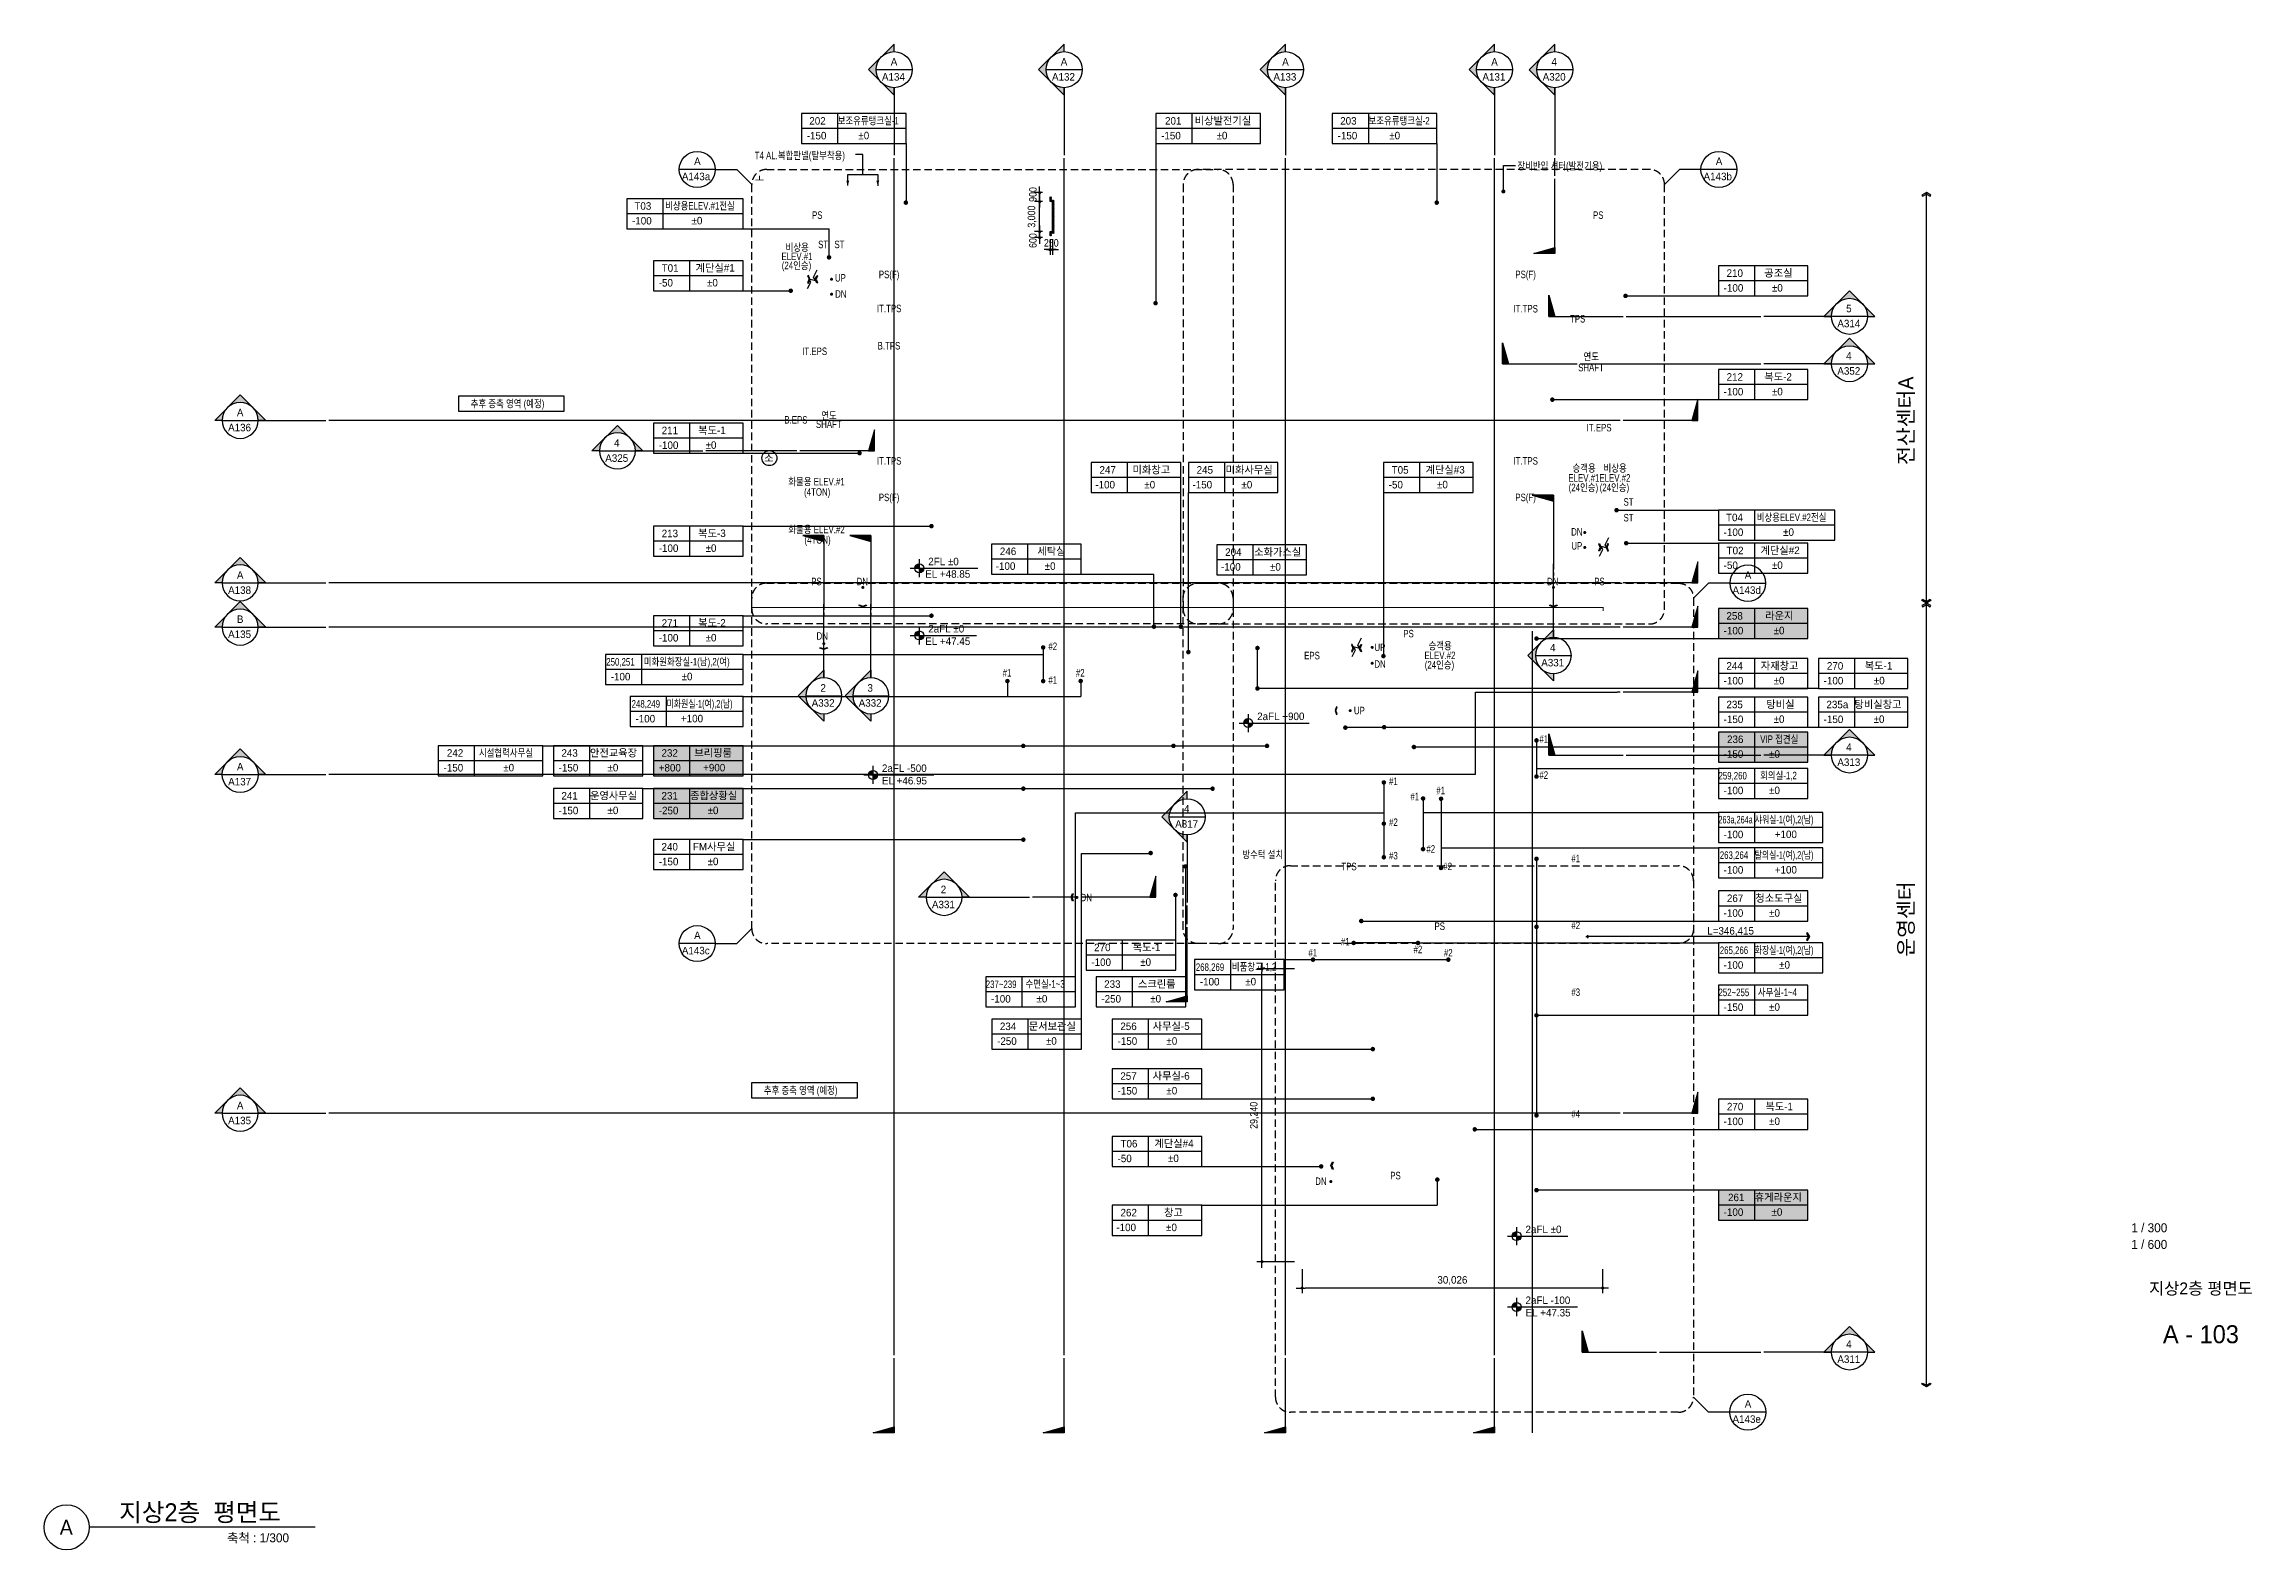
# Model space of a CAD drawing. Header units: millimetres. Extents: x 18458 to 242505, y -521583 to 1237915.
# Drawn here: x 18458 to 239047, y -165183 to -14764 of the extents above; entities that cross this region are included whole.
import ezdxf
from ezdxf.enums import TextEntityAlignment as Align

# ---------------------------------------------------------------- set-up
doc = ezdxf.new("R2010")
doc.units = ezdxf.units.MM
doc.header["$LTSCALE"] = 300
doc.header["$MEASUREMENT"] = 0
doc.linetypes.add('HID', pattern=[2.3, 1.5, -0.8])
doc.linetypes.add('HIDDEN', pattern=[0.375, 0.25, -0.125])
for name, color, linetype in [('A-DIM', 7, 'Continuous'), ('A-ELE-5', 5, 'Continuous'), ('A-ELE-9', 9, 'Continuous'), ('A-HAT', 251, 'Continuous'), ('A-SYM', 7, 'Continuous'), ('A-SYM-1', 7, 'Continuous'), ('A-SYM-BUB', 3, 'Continuous'), ('A-SYM-LEAD', 4, 'Continuous'), ('A-SYM-LEVEL', 7, 'Continuous'), ('A-TEXT-NAME', 7, 'Continuous'), ('A-TEXT-NOTE', 7, 'Continuous'), ('EJ', 251, 'Continuous'), ('S-DIM', 7, 'Continuous'), ('XREF', 7, 'Continuous'), ('계단-라인', 7, 'Continuous'), ('드레인', 4, 'Continuous'), ('실명', 7, 'Continuous'), ('실명-LEAD', 7, 'Continuous'), ('인테리어공사', 253, 'Continuous'), ('절단선', 7, 'Continuous')]:
    doc.layers.add(name, color=color, linetype=linetype)
doc.styles.add('Gdim', font='Dotum.ttf', dxfattribs={"width": 0.9})
doc.styles.add('Gtx', font='Dotum.ttf')
doc.styles.get("Standard").update_dxf_attribs({"font": 'Dotum.ttf'})
doc.dimstyles.new('Gdim300a', dxfattribs={"dimscale": 300, "dimtxt": 2.5, "dimasz": 1, "dimexe": 1.7, "dimexo": 2.5, "dimgap": 1, "dimtad": 1, "dimdec": 0, "dimdsep": 46, "dimlunit": 6, "dimtxsty": 'Gdim', "dimblk1": '_CIDOT', "dimblk2": '_CIDOT', "dimsah": 1, "dimcen": 2.5, "dimdle": 2, "dimclrd": 1, "dimclre": 1, "dimclrt": 7, "dimazin": 2, "dimtfac": 1, "dimtdec": 0, "dimtix": 1, "dimtmove": 2, "dimatfit": 3, "dimldrblk": '_CIDOT', "dimfxl": 2, "dimtolj": 1, "dimtzin": 0, "dimarcsym": 0})

msp = doc.modelspace()

# ---------------------------------------------------------------- texts
at = {"insert": (89459, -27836.1, 28824.6), "char_height": 750, "width": 901.832, "attachment_point": 1}
msp.add_mtext('ㅗ', dxfattribs=at)
at = {"layer": 'A-DIM', "style": 'Gtx'}
msp.add_text('L=346,415', height=750, dxfattribs=at).set_placement((184634.2, -103716.9))
at = {"layer": 'A-SYM', "color": 2, "style": 'Gtx'}
msp.add_text('지상2층  평면도', height=1800, dxfattribs=at).set_placement((25957.8, -162333.2))
at = {"layer": 'A-SYM', "color": 3, "style": 'Gtx'}
msp.add_text('A', height=1500, dxfattribs=at).set_placement((20012.7, -163682.1))
at = {"layer": 'A-SYM', "style": 'Gtx'}
msp.add_text('축척 : 1/300', height=900, dxfattribs=at).set_placement((36740.5, -164433.2))
at = {"layer": 'A-SYM-1', "color": 3, "style": 'Gtx'}
for s, p in [('A320', (168188.1, -18405.2)), ('4', (169064.7, -16902.1)), ('A', (83399.3, -26836.7)), ('A', (185484.4, -26836.7)), ('A143a', (82176.7, -28356.6)), ('A143b', (184261.8, -28356.6)), ('5', (198508.5, -41546.7)), ('A314', (197631.9, -43049.8)), ('4', (198508.5, -46279.1)), ('A352', (197631.9, -47782.2)), ('4', (75401.2, -54987.4, 0)), ('A325', (74524.5, -56490.5, 0)), ('A', (188378, -68164.9)), ('A143d', (187155.4, -69684.8)), ('4', (168922.2, -75424.9)), ('A331', (168045.5, -76928)), ('2', (96022.2, -79449.7)), ('3', (100720.7, -79449.7)), ('A332', (95145.5, -80952.8)), ('A332', (99844.1, -80952.8)), ('4', (198508.5, -85369.6)), ('A313', (197631.9, -86872.7)), ('A317', (131469, -93039.8)), ('4', (132345.6, -91536.7)), ('2', (108040.6, -99587.4)), ('A331', (107164, -101090.5)), ('A', (83399.3, -104173.2)), ('A143c', (82176.7, -105693.2)), ('4', (198508.5, -145010.5)), ('A311', (197631.9, -146513.6)), ('A143e', (187155.4, -152501.2)), ('A', (188378, -150981.3))]:
    msp.add_text(s, height=750, dxfattribs=at).set_placement(p)
at = {"layer": 'A-SYM-LEVEL', "style": 'Gtx'}
for s, p in [('2FL %%P0', (106797.1, -66823.6)), ('EL +48.85', (106490.3, -68068.6)), ('2aFL %%P0', (106797.1, -73538.6)), ('EL +47.45', (106490.3, -74783.6)), ('2aFL +900', (139662.3, -82289.8)), ('2aFL -500', (102167.4, -87473)), ('EL +46.95', (102167.4, -88718)), ('2aFL %%P0', (166474.1, -133545.5)), ('2aFL -100', (166474.1, -140622.9)), ('EL +47.35', (166474.1, -141867.9))]:
    msp.add_text(s, height=750, dxfattribs=at).set_placement(p)
at = {"layer": 'A-TEXT-NAME', "style": 'Gtx', "width": 0.8}
for s, p in [('T4 AL.복합판넬(탈부착용)', (89456.4, -26262.2)), ('장비반입 셔터(발전기용)', (165662.7, -27303.4)), ('비상용', (92542.9, -35433.9)), ('ST', (95794.3, -35145)), ('ST', (97419.3, -35145)), ('ELEV.#1', (92133, -36342.5)), ('(24인승)', (92161.1, -37245.4)), ('UP', (97471.5, -38483.1)), ('DN', (97492.2, -40090.5)), ('연도', (172268.1, -46355.6)), ('SHAFT', (171733.4, -47444.9)), ('추후 증축 영역 (예정)', (61076.1, -51054.4)), ('SHAFT', (95572.5, -53099.5)), ('연도', (96107.2, -52239.5)), ('승객용', (171170, -57492)), ('비상용', (174268.5, -57492)), ('화물용 ELEV.#1', (92811.7, -58841.8)), ('(4TON)', (94389.2, -59878.4)), ('ELEV.#1', (170760.1, -58472)), ('(24인승)', (170788.2, -59425)), ('ELEV.#2', (173858.6, -58472)), ('(24인승)', (173886.7, -59425)), ('ST', (176269.3, -60870)), ('ST', (176269.3, -62445)), ('화물용 ELEV.#2', (92811.7, -63623.8)), ('(4TON)', (94429.9, -64660.4)), ('DN', (171032, -63857.4)), ('UP', (171054.8, -65257.3)), ('DN', (99631.9, -68815.1)), ('DN', (168631.9, -68815.1)), ('DN', (95628.9, -74261.5)), ('UP', (151380.7, -75395.4)), ('승객용', (156786.4, -75239.1)), ('DN', (151371, -77064.3)), ('ELEV.#2', (156376.5, -76201.1)), ('(24인승)', (156404.6, -77143.8)), ('UP', (149324.7, -81712.8)), ('방수턱 설치', (138179.9, -96094.9)), ('DN', (122018.3, -100390.6)), ('추후 증축 영역 (예정)', (90365.5, -119654.5)), ('DN', (145462, -128727.9))]:
    msp.add_text(s, height=750, dxfattribs=at).set_placement(p)
at = {"layer": 'A-TEXT-NAME', "linetype": 'Continuous', "style": 'Gtx', "width": 0.8}
for s, p in [('PS', (95183.9, -32220)), ('PS', (173219.5, -32220)), ('PS(F)', (101857, -38144)), ('PS(F)', (165457, -38144)), ('IT.TPS', (101669.7, -41542.9)), ('IT.TPS', (165269.7, -41570)), ('TPS', (170919.9, -42571.9)), ('IT.EPS', (94200.6, -45820)), ('B.TPS', (101736.9, -45267.9)), ('B.EPS', (92417.8, -52670)), ('IT.EPS', (172585.9, -53449.7)), ('IT.TPS', (101669.7, -56767.9)), ('IT.TPS', (165269.7, -56767.9)), ('PS(F)', (101857, -60419)), ('PS(F)', (165457, -60419)), ('PS', (95099.9, -68820.4)), ('PS', (173339.2, -68820.4)), ('#2', (118798.9, -75296.1)), ('PS', (154261.2, -74026.9)), ('#1', (114228, -77945.3)), ('#2', (121549.8, -77945.3)), ('EPS', (144357.4, -76220)), ('#1', (118798.9, -78656.9)), ('#1', (167859.1, -84559.7)), ('#1', (152837, -88782.3)), ('#2', (167859.1, -88159.4)), ('#1', (154969.6, -90305)), ('#1', (157557.9, -89703.3)), ('#2', (152837, -92868.7)), ('#2', (156568.2, -95539.4)), ('TPS', (148076.5, -97295)), ('#3', (152837, -96209)), ('#2', (158258.5, -97281)), ('#1', (171054.2, -96488)), ('PS', (157378.8, -103258.2)), ('#2', (171054.2, -103174.5)), ('#1', (144778.6, -105906.8)), ('#1', (148024, -104800.6)), ('#2', (155284.8, -105583)), ('#2', (158321.4, -105906.8)), ('#3', (171054.2, -109848.9)), ('#4', (171054.2, -122006.5)), ('PS', (152957.6, -128169.1))]:
    msp.add_text(s, height=750, dxfattribs=at).set_placement(p)
at = {"layer": '실명', "color": 3, "style": 'Gtx'}
for s, p in [('202', (94912.8, -22803)), ('201', (130452.8, -22803)), ('비상발전기실', (133419.4, -22787.8)), ('203', (147957.3, -22803)), ('-150', (94656.1, -24278.9)), ('%%P0', (99815.7, -24266.8)), ('-150', (130063.5, -24278.9)), ('%%P0', (135602, -24266.8)), ('-150', (147700.6, -24278.9)), ('%%P0', (152860.2, -24266.8)), ('T03', (77431.8, -31303.5)), ('-100', (77198.3, -32779.4)), ('%%P0', (83141, -32767.3)), ('T01', (80160.4, -37502.3)), ('계단실#1', (83546.2, -37487.1)), ('210', (186566.3, -38014.9)), ('공조실', (190331.9, -37999.7)), ('-50', (79866, -38978.2)), ('%%P0', (84689.3, -38966.1)), ('-100', (186271.8, -39490.7)), ('%%P0', (191095.2, -39478.7)), ('212', (186566.3, -48382.4)), ('복도-2', (190331.9, -48367.2)), ('-100', (186271.8, -49858.3)), ('%%P0', (191095.2, -49846.2)), ('복도-1', (83807.8, -53711)), ('-100', (79866, -55202.1)), ('211', (80160.4, -53726.2)), ('%%P0', (84547.8, -55190)), ('247', (123904.9, -57670.8)), ('미화창고', (127207.1, -57655.6)), ('245', (133611, -57670.8)), ('미화사무실', (136508.2, -57655.6)), ('T05', (153099.9, -57670.8)), ('계단실#3', (156485.6, -57655.6)), ('-100', (123491.1, -59146.6)), ('%%P0', (128384.7, -59146.6)), ('-150', (133197.2, -59146.6)), ('%%P0', (138090.8, -59146.6)), ('-50', (152805.4, -59146.6)), ('%%P0', (157628.8, -59134.6)), ('T04', (186505.3, -62422.2)), ('213', (80160.4, -64017.7)), ('복도-3', (83807.8, -64002.5)), ('-100', (186271.8, -63898)), ('%%P0', (192214.6, -63886)), ('-100', (79866, -65493.5)), ('%%P0', (84547.8, -65481.5)), ('246', (113949.7, -65803.7)), ('세탁실', (117695, -65788.5)), ('204', (136462.2, -65883.9)), ('소화가스실', (139359.4, -65868.7)), ('T02', (186566.3, -65723.8)), ('계단실#2', (189952, -65708.6)), ('-100', (113536, -67279.6)), ('%%P0', (118429.6, -67279.6)), ('-100', (136048.5, -67359.8)), ('%%P0', (140942.1, -67359.8)), ('-50', (186271.8, -67199.6)), ('%%P0', (191095.2, -67187.6)), ('271', (80160.4, -72967.8)), ('복도-2', (83807.8, -72952.6)), ('258', (186549.6, -72252.7)), ('라운지', (190420.6, -72237.5)), ('-100', (79866, -74443.7)), ('%%P0', (84547.8, -74431.6)), ('-100', (186271.8, -73728.6)), ('%%P0', (191262, -73716.5)), ('244', (186549.6, -77251.8)), ('자재창고', (189980.7, -77236.6)), ('270', (196587.7, -77251.8)), ('복도-1', (200374.2, -77236.6)), ('-100', (75070.7, -78323.9)), ('%%P0', (82151.8, -78311.8)), ('-100', (186271.8, -78727.7)), ('%%P0', (191262, -78715.6)), ('-100', (196263.1, -78727.7)), ('%%P0', (201275.1, -78715.6)), ('235', (186549.6, -81108.1)), ('탕비실', (190532.2, -81092.9)), ('235a', (196540.8, -81108.1)), ('탕비실창고', (199336.5, -81092.9)), ('-100', (77544, -82523.9)), ('+100', (82085.1, -82511.8)), ('-150', (186271.8, -82584)), ('236', (186610.6, -84583.3, 0)), ('%%P0', (191262, -82571.9)), ('-150', (196263.1, -82584)), ('%%P0', (201253.2, -82571.9)), ('242', (58698.1, -85951.3)), ('243', (70143.7, -85951.3)), ('안전교육장', (72995.3, -85936.1)), ('232', (80143.7, -85951.3)), ('브리핑룸', (83417.4, -85936.1)), ('-150', (186271.8, -86059.1, 0)), ('%%P0', (190812.9, -86047.1, 0)), ('-150', (58366, -87427.1)), ('%%P0', (64330.7, -87415.1)), ('-150', (69866, -87427.1)), ('%%P0', (74745.6, -87415.1)), ('+800', (79866, -87427.1)), ('+900', (84303.4, -87415.1)), ('241', (70143.7, -90223.9)), ('운영사무실', (72995.3, -90208.7)), ('231', (80143.7, -90223.9)), ('종합상황실', (82995.3, -90208.7)), ('-100', (186271.8, -89695.7)), ('%%P0', (190812.9, -89683.6)), ('-150', (69866, -91699.7)), ('%%P0', (74745.6, -91687.7)), ('-250', (79866, -91699.7)), ('%%P0', (84745.6, -91687.7)), ('240', (80143.7, -95323.4)), ('FM사무실', (83282.3, -95308.2)), ('-100', (186271.8, -94089.6)), ('+100', (191378.7, -94077.5)), ('-150', (79866, -96799.3)), ('%%P0', (84745.6, -96787.2)), ('-100', (186271.8, -97632.5)), ('+100', (191378.7, -97620.4)), ('-100', (186271.8, -101941.9)), ('267', (186596.5, -100466.1)), ('청소도구실', (189439.8, -100450.9)), ('%%P0', (190812.9, -101929.9)), ('270', (123371.4, -105377.3)), ('복도-1', (127230.2, -105362.1)), ('-100', (123093.7, -106853.2)), ('%%P0', (127973.3, -106841.1)), ('-100', (133930.5, -108802.6)), ('%%P0', (138471.5, -108790.5)), ('-100', (186271.8, -107133.2)), ('%%P0', (191813.3, -107121.2)), ('-100', (113071, -110512.6)), ('%%P0', (117612, -110500.6)), ('-250', (124093.7, -110512.6)), ('233', (124371.4, -109036.8)), ('스크린룸', (127750.5, -109021.6)), ('%%P0', (128973.3, -110500.6)), ('234', (113953.2, -113258.1)), ('문서보관실', (116840.5, -113242.9)), ('256', (125989.1, -113258.1)), ('사무실-5', (129220.3, -113242.9)), ('-150', (186271.8, -111345.5)), ('%%P0', (190812.9, -111333.5)), ('-250', (113675.5, -114734)), ('%%P0', (118555.1, -114721.9)), ('-150', (125711.4, -114734)), ('%%P0', (130591, -114721.9)), ('-150', (125711.4, -119701.3)), ('257', (125989.1, -118225.5)), ('사무실-6', (129220.3, -118210.3)), ('%%P0', (130591, -119689.3)), ('270', (186596.5, -121278.4)), ('복도-1', (190439.3, -121263.2)), ('-100', (186271.8, -122754.3)), ('%%P0', (190812.9, -122742.2)), ('-50', (125711.4, -126457.3)), ('T06', (126005.8, -124981.4)), ('계단실#4', (129391.6, -124966.2)), ('%%P0', (130746.4, -126445.2)), ('261', (186708.3, -130345.5)), ('휴게라운지', (189382.4, -130330.3)), ('262', (126005.8, -131869.6)), ('창고', (130354.3, -131854.4)), ('-100', (186271.8, -131821.4)), ('%%P0', (191051, -131809.3)), ('-100', (125592, -133345.5)), ('%%P0', (130559.3, -133345.5))]:
    msp.add_text(s, height=750, dxfattribs=at).set_placement(p)
for s, width, p in [('보조유류탱크실-1', 0.8, (97746.8, -22787.8)), ('보조유류탱크실-2', 0.8, (150791.3, -22787.8)), ('비상용ELEV.#1전실', 0.8, (80503.5, -31288.3)), ('비상용ELEV.#2전실', 0.8, (189577, -62407)), ('250,251', 0.8, (74621.1, -76848)), ('미화원화장실-1(남),2(여)', 0.8, (78375.8, -76832.8)), ('248,249', 0.8, (77156.2, -81048)), ('미화원실-1(여),2(남)', 0.75, (80643.5, -81032.8)), ('VIP 접견실', 0.8, (189929.7, -84568.1, 0)), ('시설협력사무실', 0.8, (61898.8, -85936.1)), ('259,260', 0.8, (185751.9, -88219.8)), ('회의실-1,2', 0.8, (189910, -88204.6)), ('263a,264a', 0.7, (185747.8, -92613.7)), ('샤워실-1(여),2(남)', 0.75, (189371.4, -92598.5)), ('263,264', 0.8, (185884.1, -96156.6)), ('탈의실-1(여),2(남)', 0.75, (189371.4, -96141.4)), ('265,266', 0.8, (185884.1, -105657.4)), ('화장실-1(여),2(남)', 0.75, (189371.4, -105642.2)), ('268,269', 0.8, (133530.6, -107347.5)), ('비품창고-1,2', 0.8, (137133.3, -107311.5)), ('237~239', 0.8, (112538.6, -109057.5)), ('수면실-1~3', 0.8, (116512.3, -109021.6)), ('252~255', 0.8, (185751.9, -109869.7)), ('사무실-1~4', 0.8, (189686.9, -109854.5))]:
    msp.add_text(s, height=750, dxfattribs=dict(at, width=width)).set_placement(p)

# ---------------------------------------------------------------- blocks, each defined once
blk = doc.blocks.new('실명')
at = {"layer": 'A-TEXT-NOTE', "color": 7, "style": 'Gtx'}
for tag, p in [('001', (-18.33, 8.75)), ('002', (-18.35, 3.25))]:
    blk.add_attdef(tag, p, '', height=3, dxfattribs=at)
at = {"layer": 'A-TEXT-NOTE', "style": 'Gtx'}
blk.add_attdef('003', text='', height=4, dxfattribs=at).set_placement((4.86, -9.5), align=Align.MIDDLE)
at = {"layer": 'A-TEXT-NOTE', "color": 7, "style": 'Gtx'}
blk.add_attdef('004', text='', height=6, dxfattribs=at).set_placement((4.86, -23.5), align=Align.MIDDLE_CENTER)
blk = doc.blocks.new('A$Ca914e24e')
at = {"layer": 'A-DIM', "color": 1}
for p, q in [((-47352, -70595), (-47352, -29595)), ((-47352, -148895), (-47352, -70595))]:
    blk.add_line(p, q, dxfattribs=at)
at = {"layer": 'A-DIM', "color": 1, "elevation": 0}
for points in [[(-47740, -29964), (-47352, -29743), (-46965, -29964), (-46901, -29853), (-47352, -29595), (-47803, -29853)], [(-47740, -70226), (-47352, -70447), (-46965, -70226), (-46901, -70337), (-47352, -70595), (-47803, -70337)], [(-47740, -70964), (-47352, -70743), (-46965, -70964), (-46901, -70853), (-47352, -70595), (-47803, -70853)], [(-47740, -148526), (-47352, -148747), (-46965, -148526), (-46901, -148637), (-47352, -148895), (-47803, -148637)]]:
    blk.add_lwpolyline(points, close=True, dxfattribs=at)
at = {"layer": 'A-SYM-BUB', "style": 'Gtx'}
for s, p in [('전산센터A', (-48654, -56806)), ('운영센터', (-48654, -105925))]:
    blk.add_text(s, height=1500, rotation=90, dxfattribs=at).set_placement(p)
blk = doc.blocks.new('A$Ce9732c4b')
at = {"layer": 'A-SYM'}
for p, q in [((85516, -27285), (81916, -27285)), ((85516, -27285), (87654, -27285)), ((87654, -27285), (89154, -28785))]:
    blk.add_line(p, q, dxfattribs=at)
at = {"layer": 'A-SYM', "color": 7, "linetype": 'HIDDEN', "ltscale": 10, "elevation": 0}
blk.add_lwpolyline([(90654, -27285), (135757, -27285, -0.4142136), (137257, -28785), (137257, -71185, -0.4142136), (135757, -72685), (90654, -72685, -0.4142136), (89154, -71185), (89154, -28785, -0.4142136)], format="xyb", close=True, dxfattribs=at)
at = {"layer": 'A-SYM'}
blk.add_circle((83716, -27285), 1800, dxfattribs=at)
blk = doc.blocks.new('A$C2a23c31d')
at = {"layer": 'A-SYM'}
for p, q in [((-70437, -27285), (-71937, -28785)), ((-68299, -27285), (-70437, -27285)), ((-64699, -27285), (-68299, -27285))]:
    blk.add_line(p, q, dxfattribs=at)
at = {"layer": 'A-SYM', "color": 7, "linetype": 'HIDDEN', "ltscale": 10, "elevation": 0}
blk.add_lwpolyline([(-73437, -27285), (-118540, -27285, 0.4142136), (-120040, -28785), (-120040, -71185, 0.4142136), (-118540, -72685), (-73437, -72685, 0.4142136), (-71937, -71185), (-71937, -28785, 0.4142136)], format="xyb", close=True, dxfattribs=at)
at = {"layer": 'A-SYM'}
blk.add_circle((-66499, -27285), 1800, dxfattribs=at)
blk = doc.blocks.new('A$Cf64e6b61')
at = {"layer": 'A-SYM'}
for p, q in [((87654, 73578), (89154, 75078)), ((85516, 73578), (81916, 73578)), ((85516, 73578), (87654, 73578))]:
    blk.add_line(p, q, dxfattribs=at)
at = {"layer": 'A-SYM', "color": 7, "linetype": 'HIDDEN', "ltscale": 10, "elevation": 0}
blk.add_lwpolyline([(90654, 109587), (135757, 109587, -0.4142136), (137257, 108087), (137257, 75078, -0.4142136), (135757, 73578), (90654, 73578, -0.4142136), (89154, 75078), (89154, 108087, -0.4142136)], format="xyb", close=True, dxfattribs=at)
at = {"layer": 'A-SYM'}
blk.add_circle((83716, 73578), 1800, dxfattribs=at)
blk = doc.blocks.new('A$C62d2cd98')
at = {"layer": 'A-SYM'}
for p, q in [((128622, 109587), (125022, 109587)), ((128622, 109587), (130760, 109587)), ((130760, 109587), (132260, 108087))]:
    blk.add_line(p, q, dxfattribs=at)
at = {"layer": 'A-SYM', "color": 7, "linetype": 'HIDDEN', "ltscale": 10, "elevation": 0}
blk.add_lwpolyline([(181757, 109587), (133760, 109587, 0.4142136), (132260, 108087), (132260, 75078, 0.4142136), (133760, 73578), (181757, 73578, 0.4142136), (183257, 75078), (183257, 108087, 0.4142136)], format="xyb", close=True, dxfattribs=at)
at = {"layer": 'A-SYM'}
blk.add_circle((126822, 109587), 1800, dxfattribs=at)
blk = doc.blocks.new('A$Ccd9b6e35')
at = {"layer": 'A-SYM'}
for p, q in [((-67543, 26770), (-69043, 28270)), ((-65406, 26770), (-67543, 26770)), ((-61806, 26770), (-65406, 26770))]:
    blk.add_line(p, q, dxfattribs=at)
at = {"layer": 'A-SYM', "color": 7, "linetype": 'HIDDEN', "ltscale": 10, "elevation": 0}
blk.add_lwpolyline([(-109322, 81360), (-70543, 81360, -0.4142136), (-69043, 79860), (-69043, 28270, -0.4142136), (-70543, 26770), (-109322, 26770, -0.4142136), (-110822, 28270), (-110822, 79860, -0.4142136)], format="xyb", close=True, dxfattribs=at)
at = {"layer": 'A-SYM'}
blk.add_circle((-63606, 26770), 1800, dxfattribs=at)
blk = doc.blocks.new('ARROWX')
blk.add_lwpolyline([(-0.2, -0.5), (-0.29, -0.46), (-0.11, 0), (-0.29, 0.46), (-0.2, 0.5), (0, 0)], close=True)
for points in [[(-0.2, 0.5), (-0.29, 0.46), (0, 0), (-0.11, 0)], [(0, 0), (-0.11, 0), (-0.2, -0.5), (-0.29, -0.46)]]:
    blk.add_solid(points)
blk = doc.blocks.new('*U51')
at = {"layer": 'A-SYM'}
h = blk.add_hatch(color=256, dxfattribs=at)
h.paths.add_polyline_path([(6216, 30838), (6428, 30626), (6428, 30750, -0.198912)])
h.paths.add_polyline_path([(6004, 31050), (6216, 30838, -0.414214), (6216, 31263)])
h.paths.add_polyline_path([(6216, 31263, -0.198912), (6428, 31350), (6428, 31475)])
blk.add_hatch(color=256, dxfattribs=at).paths.add_polyline_path([(6078, 6778), (6428, 6878), (6428, 6778)])
at = {"layer": 'A-ELE-9'}
blk.add_line((6428, 8119), (6428, 29525), dxfattribs=at)
at = {"layer": 'A-SYM'}
for p, q in [((6428, 30750), (6428, 29625)), ((6428, 29525), (6428, 29575)), ((6428, 8069), (6428, 8119)), ((6428, 6778), (6428, 8019))]:
    blk.add_line(p, q, dxfattribs=at)
blk.add_lwpolyline([(6428, 31350), (6428, 31475), (6004, 31050), (6428, 30626), (6428, 30750)], dxfattribs=at)
blk.add_lwpolyline([(6078, 6778), (6428, 6878), (6428, 6778)], close=True, dxfattribs=at)
blk.add_circle((6428, 31050), 300, dxfattribs=at)
blk = doc.blocks.new('*U124')
at = {"layer": 'A-SYM'}
h = blk.add_hatch(color=256, dxfattribs=at)
h.paths.add_polyline_path([(6216, 30838), (6428, 30626), (6428, 30750, -0.198912)])
h.paths.add_polyline_path([(6004, 31050), (6216, 30838, -0.414214), (6216, 31263)])
h.paths.add_polyline_path([(6216, 31263, -0.198912), (6428, 31350), (6428, 31475)])
blk.add_hatch(color=256, dxfattribs=at).paths.add_polyline_path([(6078, 8352), (6428, 8452), (6428, 8352)])
at = {"layer": 'A-ELE-9'}
blk.add_line((6428, 9694), (6428, 29525), dxfattribs=at)
at = {"layer": 'A-SYM'}
for p, q in [((6428, 30750), (6428, 29625)), ((6428, 29525), (6428, 29575)), ((6428, 9644), (6428, 9694)), ((6428, 8352), (6428, 9594))]:
    blk.add_line(p, q, dxfattribs=at)
blk.add_lwpolyline([(6428, 31350), (6428, 31475), (6004, 31050), (6428, 30626), (6428, 30750)], dxfattribs=at)
blk.add_lwpolyline([(6078, 8352), (6428, 8452), (6428, 8352)], close=True, dxfattribs=at)
blk.add_circle((6428, 31050), 300, dxfattribs=at)
blk = doc.blocks.new('A$C69eff562')
at = {"layer": 'A-SYM'}
blk.add_hatch(color=256, dxfattribs=at).paths.add_polyline_path([(183690, -77385), (183090, -79485), (183690, -79485)])
h = blk.add_hatch(color=256, dxfattribs=at)
h.paths.add_polyline_path([(39326, -86449), (40599, -87721), (39853, -87721, 0.1989124)])
h.paths.add_polyline_path([(38053, -85176), (39326, -86449, 0.4142136), (36781, -86449)])
h.paths.add_polyline_path([(36781, -86449, 0.1989124), (36253, -87721), (35508, -87721)])
for p, q in [((183690, -79485), (176240, -79485)), ((39853, -87721), (46608, -87721))]:
    blk.add_line(p, q, dxfattribs=at)
blk.add_lwpolyline([(183690, -77385), (183090, -79485), (183690, -79485)], close=True, dxfattribs=at)
blk.add_lwpolyline([(36253, -87721), (35508, -87721), (38053, -85176), (40599, -87721), (39853, -87721)], dxfattribs=at)
blk.add_circle((38053, -87721), 1800, dxfattribs=at)
at = {"layer": 'A-SYM-1'}
for p, q in [((101579, -17310), (105179, -17310)), ((118568, -17310), (122168, -17310)), ((140691, -17310), (144291, -17310)), ((161578, -17310), (165178, -17310)), ((36247, -52345), (39847, -52345)), ((36247, -68585), (39847, -68585)), ((36247, -72995), (39847, -72995)), ((175940, -79485), (175640, -79485)), ((36253, -87721), (39853, -87721)), ((47208, -87721), (46908, -87721)), ((36247, -121572), (39847, -121572))]:
    blk.add_line(p, q, dxfattribs=at)
at = {"layer": 'A-SYM-1', "color": 9}
for p, q in [((161484, -79485), (175640, -79485)), ((161484, -87721), (161484, -79485)), ((161484, -87721), (47208, -87721))]:
    blk.add_line(p, q, dxfattribs=at)
at = {"layer": 'A-SYM-1', "xscale": 6, "yscale": 6, "zscale": 6}
for p in [(64812, -203612), (81800, -203612), (103924, -203612), (124811, -203612)]:
    blk.add_blockref('*U124', p, dxfattribs=at)
at = {"layer": 'A-SYM-1', "xscale": -6.00000000000005, "yscale": 6.00000000000005, "zscale": 6, "rotation": 90}
for p in [(224350, -13778), (224350, -30018), (224350, -34428), (224350, -83005)]:
    blk.add_blockref('*U51', p, dxfattribs=at)
at = {"layer": 'A-SYM-1', "color": 3, "style": 'Gtx'}
for s, p in [('A134', (102171, -18405)), ('A', (103048, -16902)), ('A132', (119160, -18405)), ('A', (120036, -16902)), ('A133', (141283, -18405)), ('A', (142160, -16902)), ('A131', (162170, -18405)), ('A', (163047, -16902)), ('A136', (36839, -53440)), ('A', (37716, -51937)), ('A', (37716, -68177)), ('A138', (36839, -69680)), ('B', (37716, -72587)), ('A135', (36839, -74090)), ('A137', (36845, -88817)), ('A', (37722, -87314)), ('A', (37716, -121165)), ('A135', (36839, -122668))]:
    blk.add_text(s, height=750, dxfattribs=at).set_placement(p)
blk = doc.blocks.new('드레인')
at = {"layer": '드레인', "color": 1, "linetype": 'Continuous'}
for p, q in [((0, 3.1), (0, -3.1)), ((-3.1, 0), (3.1, 0))]:
    blk.add_line(p, q, dxfattribs=at)
at = {"layer": '드레인'}
blk.add_circle((0, 0), 1.25, dxfattribs=at)
blk = doc.blocks.new('_CIDOT')
at = {"color": 0, "linetype": 'ByBlock'}
blk.add_line((2, 0), (-1, 0), dxfattribs=at)
at = {"color": 0, "linetype": 'ByBlock', "const_width": 0.5}
blk.add_lwpolyline([(-0.25, 0, 1), (0.25, 0, 1)], format="xyb", close=True, dxfattribs=at)
blk = doc.blocks.new('*D38')
at = {"layer": 'A-DIM', "color": 1, "lineweight": -2, "transparency": 16777216}
for p, q in [((144154, -137145), (144154, -139539)), ((174179, -137145), (174179, -139539)), ((173879, -139029), (144454, -139029))]:
    blk.add_line(p, q, dxfattribs=at)
at = {"layer": 'A-DIM', "color": 1, "lineweight": -2, "transparency": 16777216, "xscale": 300, "yscale": 300, "zscale": 300, "rotation": 180}
blk.add_blockref('_CIDOT', (144154, -139029), dxfattribs=at)
at = {"layer": 'A-DIM', "color": 1, "lineweight": -2, "transparency": 16777216, "xscale": 300, "yscale": 300, "zscale": 300}
blk.add_blockref('_CIDOT', (174179, -139029), dxfattribs=at)
at = {"layer": 'A-DIM', "color": 7, "transparency": 16777216, "insert": (159166, -138281), "char_height": 750, "attachment_point": 5, "style": 'Gtx'}
blk.add_mtext('\\A1;30,026', dxfattribs=at)
blk = doc.blocks.new('*D39')
at = {"layer": 'S-DIM', "color": 1, "lineweight": -2, "transparency": 16777216}
for p, q in [((143404, -107155), (139628, -107155)), ((140138, -136095), (140138, -107455)), ((143404, -136395), (139628, -136395))]:
    blk.add_line(p, q, dxfattribs=at)
at = {"layer": 'S-DIM', "color": 1, "lineweight": -2, "transparency": 16777216, "xscale": 300, "yscale": 300, "zscale": 300}
for p, rotation in [((140138, -107155), 90), ((140138, -136395), 270)]:
    blk.add_blockref('_CIDOT', p, dxfattribs=dict(at, rotation=rotation))
at = {"layer": 'S-DIM', "color": 7, "transparency": 16777216, "insert": (139390, -121775), "char_height": 750, "attachment_point": 5, "rotation": 90, "style": 'Gdim'}
blk.add_mtext('\\A1;29,240', dxfattribs=at)
blk = doc.blocks.new('*D40')
at = {"layer": 'S-DIM', "color": 1, "lineweight": -2, "transparency": 16777216}
for p, q in [((118964, -34245), (118964, -35804)), ((119214, -34245), (119214, -35804)), ((118664, -35294), (118364, -35294)), ((118964, -35294), (119214, -35294)), ((119514, -35294), (119814, -35294))]:
    blk.add_line(p, q, dxfattribs=at)
at = {"layer": 'S-DIM', "color": 1, "lineweight": -2, "transparency": 16777216, "xscale": 300, "yscale": 300, "zscale": 300, "rotation": 180}
blk.add_blockref('_CIDOT', (119214, -35294), dxfattribs=at)
at = {"layer": 'S-DIM', "color": 1, "lineweight": -2, "transparency": 16777216, "xscale": 300, "yscale": 300, "zscale": 300}
blk.add_blockref('_CIDOT', (118964, -35294), dxfattribs=at)
at = {"layer": 'S-DIM', "color": 7, "transparency": 16777216, "insert": (119089, -34619), "char_height": 750, "attachment_point": 5, "style": 'Gdim'}
blk.add_mtext('\\A1;250', dxfattribs=at)
blk = doc.blocks.new('*D41')
at = {"layer": 'S-DIM', "color": 1, "lineweight": -2, "transparency": 16777216}
for p, q in [((118214, -30495), (117417, -30495)), ((117927, -30195), (117927, -29895)), ((117927, -33495), (117927, -30495)), ((118214, -33495), (117417, -33495)), ((117927, -33795), (117927, -34095))]:
    blk.add_line(p, q, dxfattribs=at)
at = {"layer": 'S-DIM', "color": 1, "lineweight": -2, "transparency": 16777216, "xscale": 300, "yscale": 300, "zscale": 300}
for p, rotation in [((117927, -30495), 270), ((117927, -33495), 90)]:
    blk.add_blockref('_CIDOT', p, dxfattribs=dict(at, rotation=rotation))
at = {"layer": 'S-DIM', "color": 7, "transparency": 16777216, "insert": (117179, -31995), "char_height": 750, "attachment_point": 5, "rotation": 90, "style": 'Gdim'}
blk.add_mtext('\\A1;3,000', dxfattribs=at)
blk = doc.blocks.new('*D42')
at = {"layer": 'S-DIM', "color": 1, "lineweight": -2, "transparency": 16777216}
for p, q in [((117927, -33195), (117927, -32895)), ((118214, -33495), (117417, -33495)), ((118214, -34095), (117417, -34095)), ((117927, -33495), (117927, -34095)), ((117927, -34395), (117927, -34695))]:
    blk.add_line(p, q, dxfattribs=at)
at = {"layer": 'S-DIM', "color": 1, "lineweight": -2, "transparency": 16777216, "xscale": 300, "yscale": 300, "zscale": 300}
for p, rotation in [((117927, -33495), 270), ((117927, -34095), 90)]:
    blk.add_blockref('_CIDOT', p, dxfattribs=dict(at, rotation=rotation))
at = {"layer": 'S-DIM', "color": 7, "transparency": 16777216, "insert": (117252, -34386), "char_height": 750, "attachment_point": 5, "rotation": 90, "style": 'Gdim'}
blk.add_mtext('\\A1;600', dxfattribs=at)
blk = doc.blocks.new('*D43')
at = {"layer": 'S-DIM', "color": 1, "lineweight": -2, "transparency": 16777216}
for p, q in [((118214, -29595), (117417, -29595)), ((118214, -30495), (117417, -30495)), ((117927, -29295), (117927, -28995)), ((117927, -29595), (117927, -30495)), ((117927, -30795), (117927, -31095))]:
    blk.add_line(p, q, dxfattribs=at)
at = {"layer": 'S-DIM', "color": 1, "lineweight": -2, "transparency": 16777216, "xscale": 300, "yscale": 300, "zscale": 300}
for p, rotation in [((117927, -29595), 270), ((117927, -30495), 90)]:
    blk.add_blockref('_CIDOT', p, dxfattribs=dict(at, rotation=rotation))
at = {"layer": 'S-DIM', "color": 7, "transparency": 16777216, "insert": (117252, -29781), "char_height": 750, "attachment_point": 5, "rotation": 90, "style": 'Gdim'}
blk.add_mtext('\\A1;900', dxfattribs=at)
blk = doc.blocks.new('실면박스')
at = {"layer": '실명-LEAD'}
blk.add_line((3571, 0), (-2400, 0), dxfattribs=at)
blk.add_lwpolyline([(3571, 1000), (-2400, 1000), (-2400, -1000), (3571, -1000)], close=True, dxfattribs=at)
blk.add_lwpolyline([(0, 1000), (0, -1000)], dxfattribs=at)
blk = doc.blocks.new('*U45')
at = {"layer": '실명-LEAD'}
blk.add_line((4571, 0), (-2400, 0), dxfattribs=at)
blk.add_lwpolyline([(4571, 1000), (-2400, 1000), (-2400, -1000), (4571, -1000)], close=True, dxfattribs=at)
blk.add_lwpolyline([(0, 1000), (0, -1000)], dxfattribs=at)
blk = doc.blocks.new('*U47')
at = {"layer": '실명-LEAD'}
blk.add_line((5349, 0), (-2400, 0), dxfattribs=at)
blk.add_lwpolyline([(5349, 1000), (-2400, 1000), (-2400, -1000), (5349, -1000)], close=True, dxfattribs=at)
blk.add_lwpolyline([(0, 1000), (0, -1000)], dxfattribs=at)
blk = doc.blocks.new('*U46')
at = {"layer": '실명-LEAD'}
blk.add_line((6768, 0), (-2400, 0), dxfattribs=at)
blk.add_lwpolyline([(6768, 1000), (-2400, 1000), (-2400, -1000), (6768, -1000)], close=True, dxfattribs=at)
blk.add_lwpolyline([(0, 1000), (0, -1000)], dxfattribs=at)
blk = doc.blocks.new('*U48')
at = {"layer": '실명-LEAD'}
blk.add_line((5119, 0), (-2400, 0), dxfattribs=at)
blk.add_lwpolyline([(5119, 1000), (-2400, 1000), (-2400, -1000), (5119, -1000)], close=True, dxfattribs=at)
blk.add_lwpolyline([(0, 1000), (0, -1000)], dxfattribs=at)
blk = doc.blocks.new('A$Ca8767199')
at = {"layer": 'A-TEXT-NOTE'}
blk.add_circle((750, 750), 750, dxfattribs=at)
at = {"layer": 'A-TEXT-NOTE', "color": 1, "style": 'Gtx'}
blk.add_text('소', height=750, dxfattribs=at).set_placement((226, 375))
blk = doc.blocks.new('*U52')
at = {"layer": 'A-SYM'}
h = blk.add_hatch(color=256, dxfattribs=at)
h.paths.add_polyline_path([(6216, 30838), (6428, 30626), (6428, 30750, -0.198912)])
h.paths.add_polyline_path([(6004, 31050), (6216, 30838, -0.414214), (6216, 31263)])
h.paths.add_polyline_path([(6216, 31263, -0.198912), (6428, 31350), (6428, 31475)])
blk.add_hatch(color=256, dxfattribs=at).paths.add_polyline_path([(6078, 26597), (6428, 26697), (6428, 26597)])
at = {"layer": 'A-ELE-9'}
blk.add_line((6428, 27939), (6428, 29525), dxfattribs=at)
at = {"layer": 'A-SYM'}
for p, q in [((6428, 30750), (6428, 29625)), ((6428, 29525), (6428, 29575)), ((6428, 27889), (6428, 27939)), ((6428, 26597), (6428, 27839))]:
    blk.add_line(p, q, dxfattribs=at)
blk.add_lwpolyline([(6428, 31350), (6428, 31475), (6004, 31050), (6428, 30626), (6428, 30750)], dxfattribs=at)
blk.add_lwpolyline([(6078, 26597), (6428, 26697), (6428, 26597)], close=True, dxfattribs=at)
blk.add_circle((6428, 31050), 300, dxfattribs=at)
blk = doc.blocks.new('*U53')
at = {"layer": 'A-SYM'}
h = blk.add_hatch(color=256, dxfattribs=at)
h.paths.add_polyline_path([(6216, 30838), (6428, 30626), (6428, 30750, -0.198912)])
h.paths.add_polyline_path([(6004, 31050), (6216, 30838, -0.414214), (6216, 31263)])
h.paths.add_polyline_path([(6216, 31263, -0.198912), (6428, 31350), (6428, 31475)])
blk.add_hatch(color=256, dxfattribs=at).paths.add_polyline_path([(6078, 26042), (6428, 26142), (6428, 26042)])
at = {"layer": 'A-ELE-9'}
blk.add_line((6428, 27383), (6428, 29525), dxfattribs=at)
at = {"layer": 'A-SYM'}
for p, q in [((6428, 30750), (6428, 29625)), ((6428, 29525), (6428, 29575)), ((6428, 27333), (6428, 27383)), ((6428, 26042), (6428, 27283))]:
    blk.add_line(p, q, dxfattribs=at)
blk.add_lwpolyline([(6428, 31350), (6428, 31475), (6004, 31050), (6428, 30626), (6428, 30750)], dxfattribs=at)
blk.add_lwpolyline([(6078, 26042), (6428, 26142), (6428, 26042)], close=True, dxfattribs=at)
blk.add_circle((6428, 31050), 300, dxfattribs=at)
blk = doc.blocks.new('*U54')
at = {"layer": 'A-SYM'}
h = blk.add_hatch(color=256, dxfattribs=at)
h.paths.add_polyline_path([(6216, 30838), (6428, 30626), (6428, 30750, -0.198912)])
h.paths.add_polyline_path([(6004, 31050), (6216, 30838, -0.414214), (6216, 31263)])
h.paths.add_polyline_path([(6216, 31263, -0.198912), (6428, 31350), (6428, 31475)])
blk.add_hatch(color=256, dxfattribs=at).paths.add_polyline_path([(6078, 27971), (6428, 28071), (6428, 27971)])
at = {"layer": 'A-ELE-9'}
blk.add_line((6428, 29313), (6428, 29525), dxfattribs=at)
at = {"layer": 'A-SYM'}
for p, q in [((6428, 30750), (6428, 29625)), ((6428, 29525), (6428, 29575)), ((6428, 29263), (6428, 29313)), ((6428, 27971), (6428, 29213))]:
    blk.add_line(p, q, dxfattribs=at)
blk.add_lwpolyline([(6428, 31350), (6428, 31475), (6004, 31050), (6428, 30626), (6428, 30750)], dxfattribs=at)
blk.add_lwpolyline([(6078, 27971), (6428, 28071), (6428, 27971)], close=True, dxfattribs=at)
blk.add_circle((6428, 31050), 300, dxfattribs=at)
blk = doc.blocks.new('*U125')
at = {"layer": 'A-SYM'}
h = blk.add_hatch(color=256, dxfattribs=at)
h.paths.add_polyline_path([(6216, 30838), (6428, 30626), (6428, 30750, -0.198912)])
h.paths.add_polyline_path([(6004, 31050), (6216, 30838, -0.414214), (6216, 31263)])
h.paths.add_polyline_path([(6216, 31263, -0.198912), (6428, 31350), (6428, 31475)])
blk.add_hatch(color=256, dxfattribs=at).paths.add_polyline_path([(6078, 27989), (6428, 28089), (6428, 27989)])
at = {"layer": 'A-ELE-9'}
blk.add_line((6428, 29331), (6428, 29525), dxfattribs=at)
at = {"layer": 'A-SYM'}
for p, q in [((6428, 30750), (6428, 29625)), ((6428, 29525), (6428, 29575)), ((6428, 29281), (6428, 29331)), ((6428, 27989), (6428, 29231))]:
    blk.add_line(p, q, dxfattribs=at)
blk.add_lwpolyline([(6428, 31350), (6428, 31475), (6004, 31050), (6428, 30626), (6428, 30750)], dxfattribs=at)
blk.add_lwpolyline([(6078, 27989), (6428, 28089), (6428, 27989)], close=True, dxfattribs=at)
blk.add_circle((6428, 31050), 300, dxfattribs=at)
blk = doc.blocks.new('*U56')
at = {"layer": 'A-SYM'}
h = blk.add_hatch(color=256, dxfattribs=at)
h.paths.add_polyline_path([(6216, 30838), (6428, 30626), (6428, 30750, -0.198912)])
h.paths.add_polyline_path([(6004, 31050), (6216, 30838, -0.414214), (6216, 31263)])
h.paths.add_polyline_path([(6216, 31263, -0.198912), (6428, 31350), (6428, 31475)])
blk.add_hatch(color=256, dxfattribs=at).paths.add_polyline_path([(6078, 26770), (6428, 26870), (6428, 26770)])
at = {"layer": 'A-ELE-9'}
blk.add_line((6428, 28112), (6428, 29525), dxfattribs=at)
at = {"layer": 'A-SYM'}
for p, q in [((6428, 30750), (6428, 29625)), ((6428, 29525), (6428, 29575)), ((6428, 28062), (6428, 28112)), ((6428, 26770), (6428, 28012))]:
    blk.add_line(p, q, dxfattribs=at)
blk.add_lwpolyline([(6428, 31350), (6428, 31475), (6004, 31050), (6428, 30626), (6428, 30750)], dxfattribs=at)
blk.add_lwpolyline([(6078, 26770), (6428, 26870), (6428, 26770)], close=True, dxfattribs=at)
blk.add_circle((6428, 31050), 300, dxfattribs=at)
blk = doc.blocks.new('*U57')
at = {"layer": 'A-SYM'}
h = blk.add_hatch(color=256, dxfattribs=at)
h.paths.add_polyline_path([(6216, 30838), (6428, 30626), (6428, 30750, -0.198912)])
h.paths.add_polyline_path([(6004, 31050), (6216, 30838, -0.414214), (6216, 31263)])
h.paths.add_polyline_path([(6216, 31263, -0.198912), (6428, 31350), (6428, 31475)])
blk.add_hatch(color=256, dxfattribs=at).paths.add_polyline_path([(6078, 27523), (6428, 27623), (6428, 27523)])
at = {"layer": 'A-ELE-9'}
blk.add_line((6428, 28865), (6428, 29525), dxfattribs=at)
at = {"layer": 'A-SYM'}
for p, q in [((6428, 30750), (6428, 29625)), ((6428, 29525), (6428, 29575)), ((6428, 28815), (6428, 28865)), ((6428, 27523), (6428, 28765))]:
    blk.add_line(p, q, dxfattribs=at)
blk.add_lwpolyline([(6428, 31350), (6428, 31475), (6004, 31050), (6428, 30626), (6428, 30750)], dxfattribs=at)
blk.add_lwpolyline([(6078, 27523), (6428, 27623), (6428, 27523)], close=True, dxfattribs=at)
blk.add_circle((6428, 31050), 300, dxfattribs=at)
blk = doc.blocks.new('*U58')
at = {"layer": 'A-SYM'}
h = blk.add_hatch(color=256, dxfattribs=at)
h.paths.add_polyline_path([(6216, 30838), (6428, 30626), (6428, 30750, -0.198912)])
h.paths.add_polyline_path([(6004, 31050), (6216, 30838, -0.414214), (6216, 31263)])
h.paths.add_polyline_path([(6216, 31263, -0.198912), (6428, 31350), (6428, 31475)])
blk.add_hatch(color=256, dxfattribs=at).paths.add_polyline_path([(6078, 28381), (6428, 28481), (6428, 28381)])
at = {"layer": 'A-ELE-9'}
blk.add_line((6428, 29722), (6428, 29525), dxfattribs=at)
at = {"layer": 'A-SYM'}
for p, q in [((6428, 30750), (6428, 29625)), ((6428, 29672), (6428, 29722)), ((6428, 28381), (6428, 29622)), ((6428, 29525), (6428, 29575))]:
    blk.add_line(p, q, dxfattribs=at)
blk.add_lwpolyline([(6428, 31350), (6428, 31475), (6004, 31050), (6428, 30626), (6428, 30750)], dxfattribs=at)
blk.add_lwpolyline([(6078, 28381), (6428, 28481), (6428, 28381)], close=True, dxfattribs=at)
blk.add_circle((6428, 31050), 300, dxfattribs=at)
blk = doc.blocks.new('*U60')
at = {"layer": 'A-SYM'}
h = blk.add_hatch(color=256, dxfattribs=at)
h.paths.add_polyline_path([(6216, 30838), (6428, 30626), (6428, 30750, -0.198912)])
h.paths.add_polyline_path([(6004, 31050), (6216, 30838, -0.414214), (6216, 31263)])
h.paths.add_polyline_path([(6216, 31263, -0.198912), (6428, 31350), (6428, 31475)])
blk.add_hatch(color=256, dxfattribs=at).paths.add_polyline_path([(6078, 25272), (6428, 25372), (6428, 25272)])
at = {"layer": 'A-ELE-9'}
blk.add_line((6428, 26614), (6428, 29525), dxfattribs=at)
at = {"layer": 'A-SYM'}
for p, q in [((6428, 30750), (6428, 29625)), ((6428, 29525), (6428, 29575)), ((6428, 26564), (6428, 26614)), ((6428, 25272), (6428, 26514))]:
    blk.add_line(p, q, dxfattribs=at)
blk.add_lwpolyline([(6428, 31350), (6428, 31475), (6004, 31050), (6428, 30626), (6428, 30750)], dxfattribs=at)
blk.add_lwpolyline([(6078, 25272), (6428, 25372), (6428, 25272)], close=True, dxfattribs=at)
blk.add_circle((6428, 31050), 300, dxfattribs=at)

# ---------------------------------------------------------------- dimensions: what is measured, and where the dimension line sits
at = {"layer": 'A-DIM'}
dim = msp.add_linear_dim(base=(144153.5714, -139028.6706), p1=(174179.1241, -136394.9825), p2=(144153.5714, -136394.9825), dimstyle='Gdim300a', override={"dimdec": 0, "dimtxsty": 'Gtx'}, dxfattribs=at)
dim.commit()
dim.dimension.update_dxf_attribs({"geometry": '*D38', "text_midpoint": (159166.3477, -138280.9094)})
at = {"layer": 'S-DIM'}
dim = msp.add_linear_dim(base=(117927.2, -30495), p1=(118964.5, -33495), p2=(118964.5, -30495), angle=90, dimstyle='Gdim300a', override={"dimarcsym": 1}, dxfattribs=at)
dim.commit()
dim.dimension.update_dxf_attribs({"geometry": '*D41', "text_midpoint": (117179.4, -31995)})
for base, p1, p2, picture, middle in [((117927.2, -30495), (118964.5, -29595), (118964.5, -30495), '*D43', (117251.7, -29781.2)), ((117927.2, -34095), (118964.5, -33495), (118964.5, -34095), '*D42', (117251.7, -34386.4))]:
    dim = msp.add_linear_dim(base=base, p1=p1, p2=p2, angle=270, dimstyle='Gdim300a', override={"dimarcsym": 1}, dxfattribs=at)
    dim.commit()
    dim.dimension.update_dxf_attribs({"geometry": picture, "text_midpoint": middle, "dimtype": 160})
dim = msp.add_linear_dim(base=(119214.5, -35294.4), p1=(118964.5, -33495), p2=(119214.5, -33495), dimstyle='Gdim300a', override={"dimarcsym": 1}, dxfattribs=at)
dim.commit()
dim.dimension.update_dxf_attribs({"geometry": '*D40', "text_midpoint": (119089.5, -34618.9)})
dim = msp.add_linear_dim(base=(140138.1, -107155), p1=(144153.6, -136395), p2=(144153.6, -107155), angle=90, dimstyle='Gdim300a', dxfattribs=at)
dim.commit()
dim.dimension.update_dxf_attribs({"geometry": '*D39', "text_midpoint": (139390.3, -121775)})

# ---------------------------------------------------------------- hatches: boundary and pattern name
at = {"layer": 'A-HAT'}
h = msp.add_hatch(dxfattribs=at)
h.set_pattern_fill('ANSI31', color=256, scale=300)
h.set_pattern_definition([(45, (-18401183.09, -1142693.314), (-26.516504294, 26.516504294), [])])
h.paths.add_polyline_path([(118964.5, -30009), (119114.5, -30009), (119114.5, -30345), (119364.5, -30345), (119364.5, -33645), (119114.5, -33645), (119114.5, -33920.8), (118964.5, -33920.8), (118964.5, -33495), (119214.5, -33495), (119214.5, -30495), (118964.5, -30495)])
at = {"layer": 'A-SYM-LEVEL'}
h = msp.add_hatch(color=256, dxfattribs=at)
h.paths.add_polyline_path([(105897.1, -66673.6, 0.41421356), (105447.1, -67123.6), (105897.1, -67123.6)])
h.paths.add_polyline_path([(106347.1, -67123.6), (105897.1, -67123.6), (105897.1, -67573.6, 0.41421356)])
h = msp.add_hatch(color=256, dxfattribs=at)
h.paths.add_polyline_path([(105897.1, -73388.6, 0.41421356), (105447.1, -73838.6), (105897.1, -73838.6)])
h.paths.add_polyline_path([(106347.1, -73838.6), (105897.1, -73838.6), (105897.1, -74288.6, 0.41421356)])
h = msp.add_hatch(color=256, dxfattribs=at)
h.paths.add_polyline_path([(138762.3, -82139.8, 0.41421356), (138312.3, -82589.8), (138762.3, -82589.8)])
h.paths.add_polyline_path([(139212.3, -82589.8), (138762.3, -82589.8), (138762.3, -83039.8, 0.41421356)])
h = msp.add_hatch(color=256, dxfattribs=at)
h.paths.add_polyline_path([(101267.4, -87323, 0.41421356), (100817.4, -87773), (101267.4, -87773)])
h.paths.add_polyline_path([(101717.4, -87773), (101267.4, -87773), (101267.4, -88223, 0.41421356)])
h = msp.add_hatch(color=256, dxfattribs=at)
h.paths.add_polyline_path([(165574.1, -133395.5, 0.41421356), (165124.1, -133845.5), (165574.1, -133845.5)])
h.paths.add_polyline_path([(166024.1, -133845.5), (165574.1, -133845.5), (165574.1, -134295.5, 0.41421356)])
h = msp.add_hatch(color=256, dxfattribs=at)
h.paths.add_polyline_path([(165574.1, -140472.9, 0.41421356), (165124.1, -140922.9), (165574.1, -140922.9)])
h.paths.add_polyline_path([(166024.1, -140922.9), (165574.1, -140922.9), (165574.1, -141372.9, 0.41421356)])
at = {"layer": '인테리어공사', "transparency": 33554687}
h = msp.add_hatch(color=256, dxfattribs=at)
h.dxf.hatch_style = 1
h.paths.add_polyline_path([(185740.4, -71149.7), (194696.8, -71149.7), (194696.8, -74149.7), (185740.4, -74149.7)])
h = msp.add_hatch(color=256, dxfattribs=at)
h.dxf.hatch_style = 1
h.paths.add_polyline_path([(185740.4, -83480.3), (194696.8, -83480.3), (194696.8, -86480.3), (185740.4, -86480.3)])
h = msp.add_hatch(color=256, dxfattribs=at)
h.dxf.hatch_style = 1
h.paths.add_polyline_path([(79334.6, -84848.3), (88290.9, -84848.3), (88290.9, -87848.3), (79334.6, -87848.3)])
h = msp.add_hatch(color=256, dxfattribs=at)
h.dxf.hatch_style = 1
h.paths.add_polyline_path([(79334.6, -89120.9), (88290.9, -89120.9), (88290.9, -92120.9), (79334.6, -92120.9)])
h = msp.add_hatch(color=256, dxfattribs=at)
h.dxf.hatch_style = 1
h.paths.add_polyline_path([(185740.4, -129242.5), (194696.8, -129242.5), (194696.8, -132242.5), (185740.4, -132242.5)])

# ---------------------------------------------------------------- linework, layer by layer
at = {"layer": 'A-DIM'}
for p, q in [((100253.6, -25783.1), (99510.7, -25783.1)), ((100253.6, -27793.3), (100253.6, -25783.1)), ((167153.6, -73395), (167153.6, -153500))]:
    msp.add_line(p, q, dxfattribs=at)
at = {"layer": 'A-DIM', "color": 1}
msp.add_line((194870.6, -103920), (172653.6, -103920), dxfattribs=at)
at = {"layer": 'A-DIM', "elevation": 0}
for points in [[(98753.6, -28895, 0, 300, 0), (98753.6, -28397, 300, 300, 0)], [(101753.6, -28895, 0, 300, 0), (101753.6, -28397, 300, 300, 0)]]:
    msp.add_lwpolyline(points, format="xyseb", dxfattribs=at)
msp.add_lwpolyline([(98753.6, -28895), (98753.6, -27793.3), (101753.6, -27793.3), (101753.6, -28901)], dxfattribs=at)
at = {"layer": 'A-DIM', "color": 1, "elevation": 0}
msp.add_lwpolyline([(194562.8, -103597.3), (194747.2, -103920), (194562.8, -104242.7), (194655.8, -104295.8), (194870.6, -103920), (194655.8, -103544.1)], close=True, dxfattribs=at)
at = {"layer": 'A-SYM'}
msp.add_line((45541, -162933.2), (22957.8, -162933.2), dxfattribs=at)
msp.add_circle((20707.8, -162933.2), 2250, dxfattribs=at)
at = {"layer": 'A-SYM-1'}
for p, q in [((167596.1, -17309.7), (171196.1, -17309.7)), ((197040, -41954.3), (200640, -41954.3)), ((197040, -46686.7), (200640, -46686.7)), ((73932.6, -55395, 0), (77532.6, -55395, 0)), ((167453.6, -75832.5), (171053.6, -75832.5)), ((94553.6, -79857.3), (98153.6, -79857.3)), ((99252.1, -79857.3), (102852.1, -79857.3)), ((197040, -85777.2), (200640, -85777.2)), ((130877, -91944.3), (134477, -91944.3)), ((106572, -99995), (110172, -99995)), ((197040, -145418.1), (200640, -145418.1))]:
    msp.add_line(p, q, dxfattribs=at)
at = {"layer": 'A-SYM-BUB'}
msp.add_lwpolyline([(118964.5, -33920.8), (118964.5, -33495), (119214.5, -33495), (119214.5, -30495), (118964.5, -30495), (118964.5, -30009)], dxfattribs=at)
at = {"layer": 'A-SYM-LEAD'}
for p, q in [((104581.1, -24700), (104581.1, -30595)), ((129532.1, -24700), (129532.1, -40636.9)), ((157625.6, -24700), (157625.6, -30595)), ((164261, -26888.4), (165469.7, -26888.4)), ((164261, -29482.4), (164261, -26888.4)), ((88290.9, -33200.5), (96884.5, -33200.5)), ((96884.5, -36060.7), (96884.5, -33200.5)), ((88290.9, -39399.3), (93053.6, -39399.3)), ((176465.4, -39911.9), (185740.4, -39911.9)), ((169270, -50279.4), (185740.4, -50279.4)), ((88290.9, -55623.2), (99932.2, -55623.2)), ((132035.4, -72959.3), (132035.4, -59567.8)), ((132785.1, -75498.2), (132785.1, -59567.8)), ((175566.6, -61319.2), (185740.4, -61319.2)), ((88290.9, -62914.7), (107086.5, -62914.7)), ((176535.4, -64620.8), (185740.4, -64620.8)), ((129342.9, -72959.3), (129342.9, -67700.7)), ((88290.9, -71864.8), (107086.5, -71864.8)), ((167570.4, -74149.7), (185740.4, -74149.7)), ((88290.9, -75745), (118278.7, -75745)), ((118278.7, -75144.4), (118278.7, -78505.2)), ((139687.4, -79148.8), (139687.4, -75092.1)), ((114704.4, -78279.6), (114704.4, -79945)), ((122026.1, -78279.6), (122026.1, -79945)), ((195731.6, -79148.8), (139687.4, -79148.8)), ((88290.9, -79945), (122026.1, -79945)), ((148474, -83005.1), (195731.6, -83005.1)), ((68290.9, -84848.3), (140651.4, -84848.3)), ((167570.4, -84316.9), (167570.4, -87931.8)), ((167570.4, -87116.8), (185740.4, -87116.8)), ((78290.9, -89120.9), (135279.4, -89120.9)), ((152316.8, -88517.8), (152316.8, -95998)), ((156234.4, -90124.3), (156234.4, -95180.2)), ((158034.3, -90150.4), (158034.3, -97061.5)), ((156234.4, -91510.7), (185740.4, -91510.7)), ((88290.9, -94220.4), (116328.2, -94220.4)), ((122100.5, -112155.1), (122100.5, -95608.3)), ((122100.5, -95608.3), (128977.6, -95608.3)), ((132518.6, -107933.8), (132518.6, -96911.3)), ((158034.3, -95053.6), (185740.4, -95053.6)), ((167570.4, -96262.2), (167570.4, -121787.6)), ((131518.6, -104274.3), (131518.6, -99763.6)), ((150059.2, -102363.1), (185740.4, -102363.1)), ((155727.5, -104554.4), (185740.4, -104554.4)), ((142355.4, -106223.7), (158758.2, -106223.7)), ((167570.4, -111766.7), (185740.4, -111766.7)), ((134136.3, -115155.1), (151100.7, -115155.1)), ((134136.3, -120122.5), (151100.7, -120122.5)), ((161516.4, -123175.4), (185740.4, -123175.4)), ((134136.3, -126878.4), (145940.8, -126878.4)), ((157658.6, -128195), (157658.6, -130766.6)), ((185740.4, -129242.5), (167539.2, -129242.5)), ((134136.3, -130766.6), (157658.6, -130766.6))]:
    msp.add_line(p, q, dxfattribs=at)
at = {"layer": 'A-SYM-LEAD', "const_width": 224.4, "elevation": 0}
for points in [[(104445.9, -30595, 1), (104671.5, -30595, 1)], [(157490.4, -30595, 1), (157716, -30595, 1)], [(96771.7, -36060.7, 1), (96997.3, -36060.7, 1)], [(92940.8, -39399.3, 1), (93166.4, -39399.3, 1)], [(176352.6, -39911.9, 1), (176578.2, -39911.9, 1)], [(129396.9, -40636.9, 1), (129622.5, -40636.9, 1)], [(169044.4, -50279.4, 1), (169270, -50279.4, 1)], [(99819.4, -55623.2, 1), (100045, -55623.2, 1)], [(107000, -62911.2, 1), (107225.6, -62911.2, 1)], [(176422.6, -64620.8, 1), (176648.2, -64620.8, 1)], [(107000, -71861.4, 1), (107225.6, -71861.4, 1)], [(118278.7, -74918.8, 1), (118278.7, -75144.4, 1)], [(139574.6, -75092.1, 1), (139800.2, -75092.1, 1)], [(167457.6, -74149.7, 1), (167683.2, -74149.7, 1)], [(114704.4, -78279.6, 1), (114704.4, -78505.2, 1)], [(118278.7, -78279.6, 1), (118278.7, -78505.2, 1)], [(122026.1, -78279.6, 1), (122026.1, -78505.2, 1)], [(139574.6, -79130.1, 1), (139800.2, -79130.1, 1)], [(148361.2, -83042.3, 1), (148586.8, -83042.3, 1)], [(152230.4, -83005.1, 1), (152456, -83005.1, 1)], [(116290.9, -84756.4, 1), (116290.9, -84982, 1)], [(131295.1, -84756.4, 1), (131295.1, -84982, 1)], [(140641, -84756.4, 1), (140641, -84982, 1)], [(155208.7, -84980.3, 1), (155434.3, -84980.3, 1)], [(167457.6, -84316.9, 1), (167683.2, -84316.9, 1)], [(167457.6, -87931.8, 1), (167683.2, -87931.8, 1)], [(116290.9, -89029, 1), (116290.9, -89254.6, 1)], [(135204.1, -89029, 1), (135204.1, -89254.6, 1)], [(152204, -88517.8, 1), (152429.6, -88517.8, 1)], [(156121.6, -90124.3, 1), (156347.2, -90124.3, 1)], [(157921.5, -90150.4, 1), (158147.1, -90150.4, 1)], [(116290.9, -94128.5, 1), (116290.9, -94354.1, 1)], [(128903.3, -95571.2, 1), (129128.9, -95571.2, 1)], [(132383.4, -96911.3, -1), (132609, -96911.3, -1)], [(152204, -95998, 1), (152429.6, -95998, 1)], [(156121.6, -95180.2, 1), (156347.2, -95180.2, 1)], [(157921.5, -97061.5, 1), (158147.1, -97061.5, 1)], [(167457.6, -96149.4, 1), (167683.2, -96149.4, 1)], [(131383.4, -99763.6, -1), (131609, -99763.6, -1)], [(149946.4, -102363.1, 1), (150172, -102363.1, 1)], [(167457.6, -102944.2, 1), (167683.2, -102944.2, 1)], [(149184.9, -104554.4, 1), (149410.5, -104554.4, 1)], [(155614.7, -104554.4, 1), (155840.3, -104554.4, 1)], [(145130.5, -106223.7, 1), (145356.1, -106223.7, 1)], [(158645.4, -106223.7, 1), (158871, -106223.7, 1)], [(167457.6, -111786.2, 1), (167683.2, -111786.2, 1)], [(161290.8, -123175.4, 1), (161516.4, -123175.4, 1)], [(167457.6, -121787.6, 1), (167683.2, -121787.6, 1)], [(145940.8, -126878.4, 1), (146166.4, -126878.4, 1)], [(157545.8, -128195, 1), (157771.4, -128195, 1)], [(167457.6, -129251.8, 1), (167683.2, -129251.8, 1)]]:
    msp.add_lwpolyline(points, format="xyb", close=True, dxfattribs=at)
at = {"layer": 'A-SYM-LEAD'}
for points, const_width in [([(164150.3, -29482.4, 1), (164371.7, -29482.4, 1)], 180), ([(175453.8, -61319.2, 1), (175679.4, -61319.2, 1)], 224.4), ([(129455.7, -72959.3, -1), (129230.1, -72959.3, -1)], 224.4), ([(131922.6, -72959.3, 1), (132148.2, -72959.3, 1)], 224.4), ([(132672.3, -75498.2, 1), (132897.9, -75498.2, 1)], 224.4), ([(152161.2, -75893.4, 1), (152386.8, -75893.4, 1)], 224.4), ([(152204, -92636.1, 1), (152429.6, -92636.1, 1)], 224.4), ([(151100.7, -115155.1, 1), (151326.3, -115155.1, 1)], 224.4), ([(151100.7, -120122.5, 1), (151326.3, -120122.5, 1)], 224.4)]:
    msp.add_lwpolyline(points, format="xyb", close=True, dxfattribs=dict(at, const_width=const_width))
for points in [[(152274, -59567.8), (152274, -75893.4)], [(121495.9, -107933.8), (121495.9, -91545.8), (152316.8, -91545.8)]]:
    msp.add_lwpolyline(points, dxfattribs=at)
at = {"layer": 'A-SYM-LEAD', "elevation": 0}
for points in [[(185740.4, -84980.3), (155321.5, -84980.3)], [(155727.5, -104554.4), (149297.7, -104554.4)]]:
    msp.add_lwpolyline(points, dxfattribs=at)
for points in [[(135651.1, -96995, 0, 300, 0), (135651.1, -96095, 0, 0, 0), (135651.1, -95689.7, 0, 0, 0), (138044.7, -95689.7, 0, 0, 0)], [(147049.6, -95689.7, 0, 300, 0), (146149.6, -95689.7, 0, 0, 0), (142868.6, -95689.7, 0, 0, 0)]]:
    msp.add_lwpolyline(points, format="xyseb", dxfattribs=at)
at = {"layer": 'A-SYM-LEVEL'}
for p, q in [((104997.1, -67123.6), (111755.7, -67123.6)), ((105897.1, -66223.6), (105897.1, -68023.6)), ((122080.3, -67700.7), (129342.9, -67700.7)), ((104997.1, -73838.6), (111624.1, -73838.6)), ((105897.1, -72938.6), (105897.1, -74738.6)), ((137862.3, -82589.8), (144841.1, -82589.8)), ((138762.3, -81689.8), (138762.3, -83489.8)), ((100367.4, -87773), (107345.3, -87773)), ((101267.4, -86873), (101267.4, -88673)), ((164674.1, -133845.5), (170686.9, -133845.5)), ((165574.1, -132945.5), (165574.1, -134745.5)), ((164674.1, -140922.9), (171652, -140922.9)), ((165574.1, -140022.9), (165574.1, -141822.9))]:
    msp.add_line(p, q, dxfattribs=at)
for centre in [(105897.1, -67123.6), (105897.1, -73838.6), (138762.3, -82589.8), (101267.4, -87773), (165574.1, -133845.5), (165574.1, -140922.9)]:
    msp.add_circle(centre, 450, dxfattribs=at)
at = {"layer": 'A-TEXT-NOTE', "elevation": 0}
for points in [[(59860.4, -51430.4), (70421.5, -51430.4), (70421.5, -49930.4), (59860.4, -49930.4)], [(89149.8, -120030.5), (99710.9, -120030.5), (99710.9, -118530.5), (89149.8, -118530.5)]]:
    msp.add_lwpolyline(points, close=True, dxfattribs=at)
at = {"layer": 'EJ', "linetype": 'HID', "const_width": 100, "elevation": 0}
msp.add_lwpolyline([(89153.6, -71045), (174229.1, -71045), (174229.1, -71388.5)], dxfattribs=at)
at = {"layer": '계단-라인', "const_width": 150, "elevation": 0}
for points in [[(97206.8, -38252, 1), (97056.8, -38252, 1)], [(97206.8, -39742, 1), (97056.8, -39742, 1)], [(172466.8, -63552, 1), (172316.8, -63552, 1)], [(172466.8, -65042, 1), (172316.8, -65042, 1)], [(100336.8, -69038.2, 1), (100186.8, -69038.2, 1)], [(169336.8, -69037, 1), (169186.8, -69037, 1)], [(96436.8, -74659, 1), (96286.8, -74659, 1)], [(151153.6, -75100, 1), (151153.6, -74950, 1)], [(151153.6, -76690, 1), (151153.6, -76540, 1)]]:
    msp.add_lwpolyline(points, format="xyb", close=True, dxfattribs=at)
at = {"layer": '계단-라인', "const_width": 150}
for points in [[(148881.2, -81347, -1), (149031.2, -81347, -1)], [(121649.6, -100078.3, 1), (121649.6, -99928.3, 1)], [(147023.6, -128465, 1), (147023.6, -128315, 1)]]:
    msp.add_lwpolyline(points, format="xyb", close=True, dxfattribs=at)
at = {"layer": '절단선', "elevation": 0}
for points in [[(94739.7, -39190.3), (95074.7, -38524.8), (94867.6, -38199.7), (95520.7, -38375.3), (95313.6, -38050.2), (95680.1, -37322)], [(173858.6, -65905.3), (174193.6, -65239.8), (173986.5, -64914.7), (174639.5, -65090.3), (174432.4, -64765.2), (174798.9, -64037)], [(149139.2, -75935.3), (149474.1, -75269.8), (149267, -74944.7), (149920.1, -75120.3), (149713, -74795.2), (150079.5, -74067)]]:
    msp.add_lwpolyline(points, dxfattribs=at)

# ---------------------------------------------------------------- block references
at = {"layer": 'A-DIM'}
for name, p in [('A$Ca914e24e', (253885.7, 0)), ('A$Ca8767199', (90172.8, -56870.2))]:
    msp.add_blockref(name, p, dxfattribs=at)
at = {"layer": 'A-ELE-5', "xscale": 1.5, "yscale": 1.5, "zscale": 1.5}
for name, p in [('*U45', (97724.7, -23200)), ('*U45', (133132.1, -23200)), ('*U45', (150769.2, -23200)), ('*U47', (80266.8, -31700.5)), ('실면박스', (82934.6, -37899.3)), ('실면박스', (189340.4, -38411.9)), ('실면박스', (189340.4, -48779.4)), ('실면박스', (82934.6, -54123.2)), ('실면박스', (126679, -58067.8)), ('실면박스', (136385.1, -58067.8)), ('실면박스', (155874, -58067.8)), ('*U47', (189340.4, -62819.2)), ('실면박스', (82934.6, -64414.7)), ('실면박스', (116723.9, -66200.7)), ('실면박스', (139236.4, -66280.9)), ('실면박스', (189340.4, -66120.8)), ('실면박스', (82934.6, -73364.8)), ('실면박스', (189340.4, -72649.7)), ('*U46', (78139.2, -77245)), ('실면박스', (189340.4, -77648.8)), ('실면박스', (199331.6, -77648.8)), ('*U48', (80612.6, -81445)), ('실면박스', (189340.4, -81505.1)), ('실면박스', (199331.6, -81505.1)), ('실면박스', (189340.4, -84980.3, 0)), ('*U45', (61434.6, -86348.3)), ('실면박스', (72934.6, -86348.3)), ('실면박스', (82934.6, -86348.3)), ('실면박스', (189340.4, -88616.8)), ('실면박스', (72934.6, -90620.9)), ('실면박스', (82934.6, -90620.9)), ('*U45', (189340.4, -93010.7)), ('실면박스', (82934.6, -95720.4)), ('*U45', (189340.4, -96553.6)), ('실면박스', (189340.4, -100863.1)), ('실면박스', (126162.3, -105774.3)), ('*U45', (189340.4, -106054.4)), ('실면박스', (116139.6, -109433.8)), ('실면박스', (127162.3, -109433.8)), ('실면박스', (136999, -107723.7)), ('실면박스', (189340.4, -110266.7)), ('실면박스', (116744.1, -113655.1)), ('실면박스', (128779.9, -113655.1)), ('실면박스', (128779.9, -118622.5)), ('실면박스', (189340.4, -121675.4)), ('실면박스', (128779.9, -125378.4)), ('실면박스', (189340.4, -130742.5)), ('실면박스', (128779.9, -132266.6))]:
    msp.add_blockref(name, p, dxfattribs=at)
at = {"layer": 'A-SYM-1'}
for name, p in [('A$C69eff562', (0, 0)), ('A$Ce9732c4b', (0, 0)), ('A$C2a23c31d', (252300, 0)), ('A$Cf64e6b61', (0, -178200)), ('A$Ccd9b6e35', (252300, -178200))]:
    msp.add_blockref(name, p, dxfattribs=at)
at = {"layer": 'A-SYM-1', "xscale": 6, "yscale": 6, "zscale": 6}
for name, p in [('*U125', (130828.9, -203612.3)), ('*U54', (94109.8, -278246.9))]:
    msp.add_blockref(name, p, dxfattribs=at)
at = {"layer": 'A-SYM-1', "yscale": 6, "zscale": 6}
for name, p, xscale, rotation in [('*U53', (12537.3, -3387.1), 6, 270), ('*U60', (12537.3, -8119.4), 6, 270), ('*U56', (262035.2, -16827.7, 0), -6, 90), ('*U58', (130686.3, 110470.2), -6, 180), ('*U58', (57786.3, 106445.4), -6, 180), ('*U58', (62484.9, 106445.4), -6, 180), ('*U53', (12537.3, -47210), 6, 270), ('*U57', (294674.7, -61427.7), -6, 90), ('*U52', (12537.3, -106850.9), 6, 270)]:
    msp.add_blockref(name, p, dxfattribs=dict(at, xscale=xscale, rotation=rotation))
at = {"layer": 'A-SYM-1', "xscale": -1}
msp.add_blockref('A$C62d2cd98', (315516.3, -178200), dxfattribs=at)
at = {"layer": 'XREF'}
ref = msp.add_blockref('실명', (232500, -136200), dxfattribs=dict(at, xscale=300, yscale=300, zscale=300))
ref.add_attrib('001', '1 / 300', (226999.8, -133458.1), dxfattribs={"layer": 'A-TEXT-NOTE', "color": 7, "height": 900, "style": 'Gtx'})
ref.add_attrib('002', '1 / 600', (226993.8, -135121.8), dxfattribs={"layer": 'A-TEXT-NOTE', "color": 7, "height": 900, "style": 'Gtx'})
ref.add_attrib('003', '지상2층 평면도', dxfattribs={"layer": 'A-TEXT-NOTE', "height": 1200, "style": 'Gtx'}).set_placement((233956.7, -139050.8), align=Align.MIDDLE)
ref.add_attrib('004', 'A - 103', dxfattribs={"layer": 'A-TEXT-NOTE', "color": 7, "height": 1800, "style": 'Gtx'}).set_placement((233956.7, -143641), align=Align.MIDDLE_CENTER)
at = {"layer": '계단-라인', "yscale": 750, "zscale": 750}
for p, xscale, rotation in [((94963.6, -38250), -750, 180), ((95503.6, -38250), 750, 180), ((100253.6, -70996.3), 750, 270), ((169253.6, -70995), 750, 270), ((149313.6, -75100), -750, 180), ((149853.6, -75100), 750, 180), ((96353.6, -75243.7), 750, 270), ((121064.8, -99995), 750, 180), ((147023.6, -126800), 750, 180)]:
    msp.add_blockref('ARROWX', p, dxfattribs=dict(at, xscale=xscale, rotation=rotation))
for p, xscale in [((174003.6, -65040), 750), ((174543.6, -65040), -750), ((147452.3, -81345), -750)]:
    msp.add_blockref('ARROWX', p, dxfattribs=dict(at, xscale=xscale))
at = {"layer": '드레인', "xscale": 50, "yscale": 50, "zscale": 50}
msp.add_blockref('드레인', (172653.6, -103920), dxfattribs=at)

msp.set_redraw_order([(e.dxf.handle, doc.entitydb.next_handle()) for e in msp.query("TEXT MTEXT ATTDEF DIMENSION ARC_DIMENSION")])  # texts and dimensions are drawn at this point

doc.saveas('drawing.dxf')
